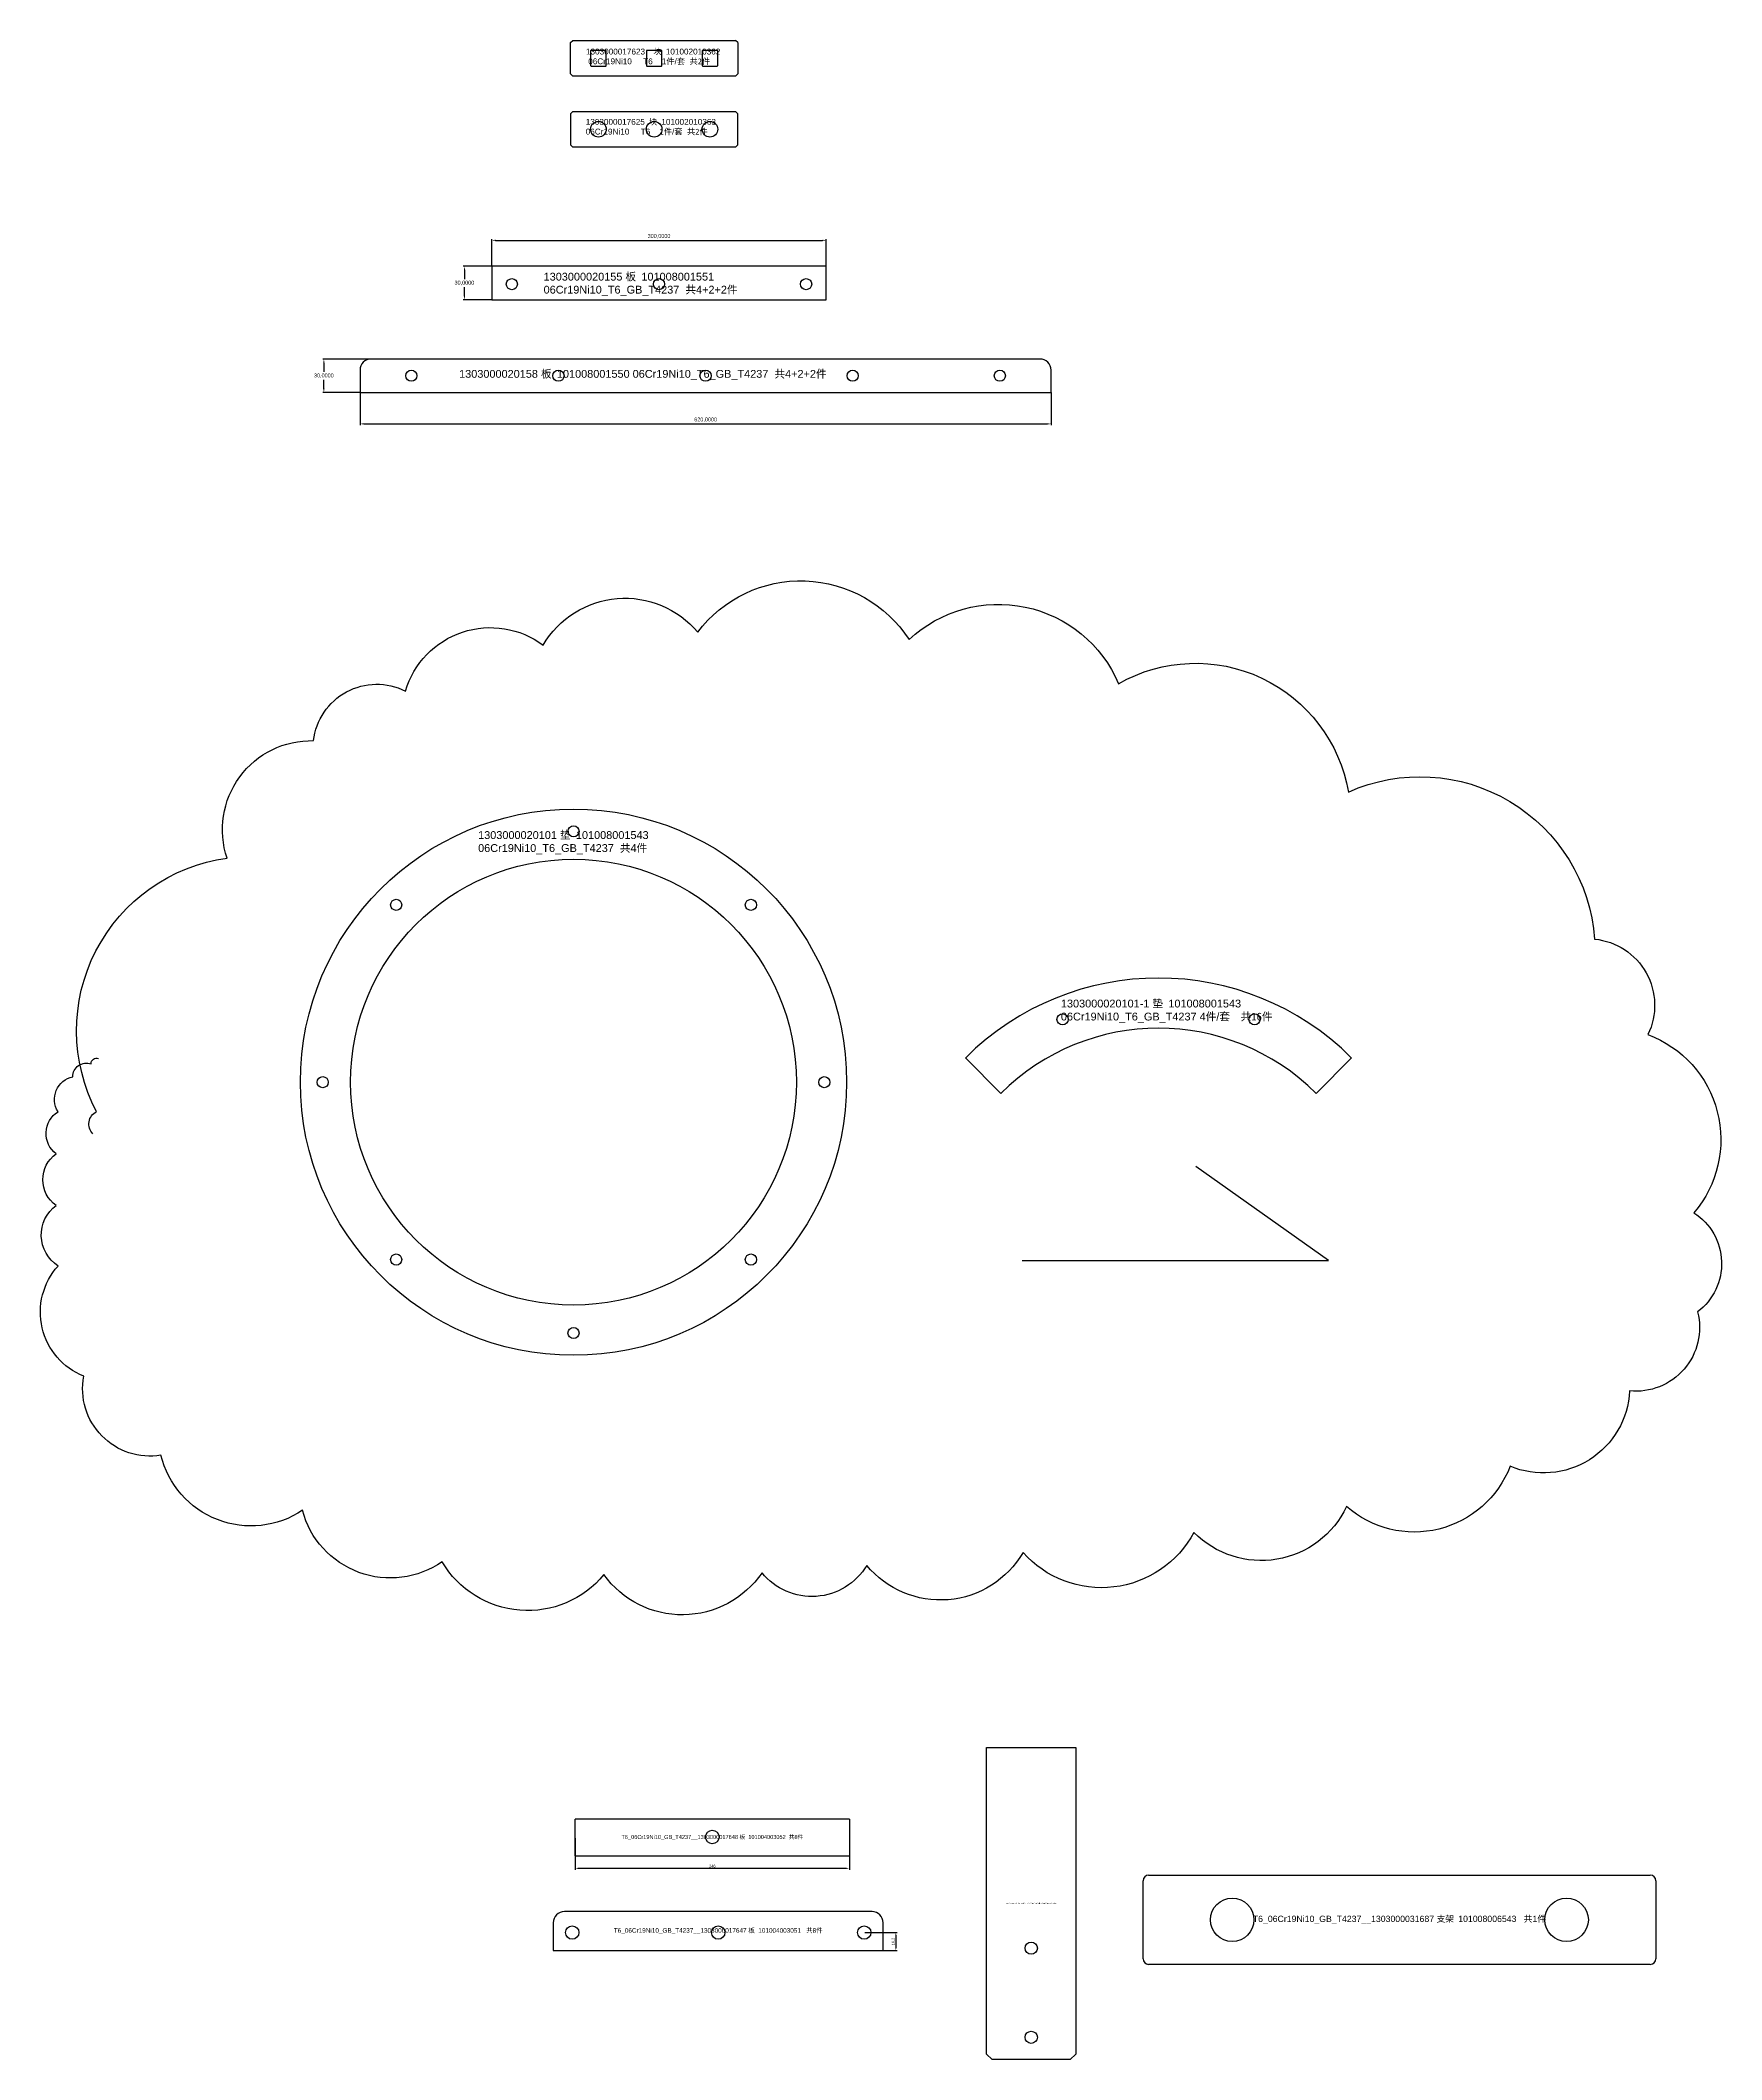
# Model space of a CAD drawing. Extents: x 2078 to 270512, y -53077 to 6402.
# Drawn here: x 51683 to 53191, y 3200 to 5011 of the extents above; entities that cross this region are included whole.
import ezdxf

# ---------------------------------------------------------------- set-up
doc = ezdxf.new("R2010")
doc.units = 0
doc.layers.get('0').update_dxf_attribs({"linetype": 'CONTINUOUS'})
doc.layers.get('DEFPOINTS').update_dxf_attribs({"linetype": 'CONTINUOUS'})
doc.layers.add('S1', color=7, linetype='CONTINUOUS')
doc.layers.add('SLD-0', color=7, linetype='CONTINUOUS')
doc.styles.get("Standard").update_dxf_attribs({"font": 'arial.ttf'})
doc.dimstyles.new('ISO-25', dxfattribs={"dimtxt": 2.5, "dimasz": 2.5, "dimexe": 1.25, "dimexo": 0.625, "dimtad": 1, "dimtxsty": 'STANDARD', "dimcen": 2.5, "dimazin": 3, "dimtfac": 1, "dimtmove": 0, "dimatfit": 3})

# ---------------------------------------------------------------- blocks, each defined once
blk = doc.blocks.new('101002010362___块')
at = {"color": 7, "linetype": 'CONTINUOUS'}
for p, q in [((-1026.3, 4019.1), (-1024.3, 4021.1)), ((-1026.3, 3991.1), (-1026.3, 4019.1)), ((-1024.3, 4021.1), (-878.3, 4021.1)), ((-1008.3, 4011.6), (-1008.3, 3998.6)), ((-994.8, 4012.1), (-1007.8, 4012.1)), ((-994.3, 3998.6), (-994.3, 4011.6)), ((-958.3, 4011.6), (-958.3, 3998.6)), ((-944.8, 4012.1), (-957.8, 4012.1)), ((-944.3, 3998.6), (-944.3, 4011.6)), ((-908.3, 4011.6), (-908.3, 3998.6)), ((-894.8, 4012.1), (-907.8, 4012.1)), ((-894.3, 3998.6), (-894.3, 4011.6)), ((-876.3, 4019.1), (-878.3, 4021.1)), ((-876.3, 4019.1), (-876.3, 3991.1)), ((-1026.3, 3991.1), (-1024.3, 3989.1)), ((-878.3, 3989.1), (-1024.3, 3989.1)), ((-1007.8, 3998.1), (-994.8, 3998.1)), ((-957.8, 3998.1), (-944.8, 3998.1)), ((-907.8, 3998.1), (-894.8, 3998.1)), ((-876.3, 3991.1), (-878.3, 3989.1))]:
    blk.add_line(p, q, dxfattribs=at)
for centre, start, end in [((-1007.8, 4011.6), 90, 180), ((-994.8, 4011.6), 0, 90), ((-957.8, 4011.6), 90, 180), ((-944.8, 4011.6), 0, 90), ((-907.8, 4011.6), 90, 180), ((-894.8, 4011.6), 0, 90), ((-1007.8, 3998.6), 180, 270), ((-994.8, 3998.6), 270, 0), ((-957.8, 3998.6), 180, 270), ((-944.8, 3998.6), 270, 0), ((-907.8, 3998.6), 180, 270), ((-894.8, 3998.6), 270, 0)]:
    blk.add_arc(centre, 0.5, start, end, dxfattribs=at)
at = {"color": 3, "insert": (-1012.5, 4013.7), "char_height": 5.25, "width": 126.21, "attachment_point": 1}
blk.add_mtext('1303000017623{\\fSimSun|b0|i0|c134|p54;  块 }101002010362{\\fSimSun|b0|i0|c134|p54; }   06Cr19Ni10     T6    1{\\fSimSun|b0|i0|c134|p54;件}/{\\fSimSun|b0|i0|c134|p54;套}  {\\fSimSun|b0|i0|c134|p54;共2件}', dxfattribs=at)
blk = doc.blocks.new('101002010363___块')
at = {"color": 7, "linetype": 'CONTINUOUS'}
for p, q in [((-1029, 3945), (-1031, 3943)), ((-1031, 3943), (-1031, 3915)), ((-1029, 3945), (-883, 3945)), ((-883, 3945), (-881, 3943)), ((-881, 3915), (-881, 3943)), ((-1029, 3913), (-1031, 3915)), ((-883, 3913), (-1029, 3913)), ((-881, 3915), (-883, 3913))]:
    blk.add_line(p, q, dxfattribs=at)
for centre in [(-1006, 3929), (-956, 3929), (-906, 3929)]:
    blk.add_circle(centre, 7, dxfattribs=at)
at = {"color": 3, "insert": (-1017.4, 3938.3), "char_height": 5.25, "width": 121.696, "attachment_point": 1}
blk.add_mtext('1303000017625{\\fSimSun|b0|i0|c134|p54; 块 }101002010363   06Cr19Ni10     T6    1{\\fSimSun|b0|i0|c134|p54;件}/{\\fSimSun|b0|i0|c134|p54;套}  {\\fSimSun|b0|i0|c134|p54;共2件}', dxfattribs=at)
blk = doc.blocks.new('1303000020155_板_1010080015')
at = {"color": 7, "linetype": 'CONTINUOUS'}
for p, q in [((-150, 15), (-150, -15)), ((150, 15), (-150, 15)), ((150, -15), (150, 15)), ((-150, -15), (150, -15))]:
    blk.add_line(p, q, dxfattribs=at)
for centre in [(-132, -1), (0, -1), (132, -1)]:
    blk.add_circle(centre, 5, dxfattribs=at)
at = {"color": 3, "insert": (-103.5, 9.2), "char_height": 7, "width": 174.319, "attachment_point": 1}
blk.add_mtext('1303000020155 {\\fSimSun|b0|i0|c134|p2;板 }101008001551 06Cr19Ni10_T6_GB_T4237  {\\fSimSun|b0|i0|c134|p2;共}4+2+2{\\fSimSun|b0|i0|c134|p2;件}', dxfattribs=at)
blk = doc.blocks.new('*D30')
at = {"color": 0}
for p, q in [((52088.1, 4808.5), (52088.1, 4832.8)), ((52091.4, 4831.8), (52384.8, 4831.8)), ((52388.1, 4808.5), (52388.1, 4832.8))]:
    blk.add_line(p, q, dxfattribs=at)
for points in [[(52091.4, 4832.4), (52091.4, 4831.3), (52088.1, 4831.8)], [(52384.8, 4832.4), (52384.8, 4831.3), (52388.1, 4831.8)]]:
    blk.add_solid(points, dxfattribs=at)
at = {"layer": 'DEFPOINTS', "color": 0}
for p in [(52388.1, 4831.8), (52088.1, 4808.5), (52388.1, 4808.5)]:
    blk.add_point(p, dxfattribs=at)
at = {"color": 0, "insert": (52238.1, 4835.4), "char_height": 3.5, "attachment_point": 5}
blk.add_mtext('300,0000', dxfattribs=at)
blk = doc.blocks.new('*D31')
at = {"color": 0}
for p, q in [((52088.1, 4808.5), (52062.5, 4808.5)), ((52063.5, 4805.2), (52063.5, 4797.1)), ((52063.5, 4781.8), (52063.5, 4789.9)), ((52088.1, 4778.5), (52062.5, 4778.5))]:
    blk.add_line(p, q, dxfattribs=at)
for points in [[(52063, 4805.2), (52064.1, 4805.2), (52063.5, 4808.5)], [(52063, 4781.8), (52064.1, 4781.8), (52063.5, 4778.5)]]:
    blk.add_solid(points, dxfattribs=at)
at = {"layer": 'DEFPOINTS', "color": 0}
for p in [(52088.1, 4808.5), (52063.5, 4778.5), (52088.1, 4778.5)]:
    blk.add_point(p, dxfattribs=at)
at = {"color": 0, "insert": (52063.5, 4793.5), "char_height": 3.5, "attachment_point": 5}
blk.add_mtext('30,0000', dxfattribs=at)
blk = doc.blocks.new('1303000020158_板_1010080015')
at = {"color": 7, "linetype": 'CONTINUOUS'}
for p, q in [((-310, 5), (-310, -15)), ((300, 15), (-300, 15)), ((310, -15), (310, 5))]:
    blk.add_line(p, q, dxfattribs=at)
at = {"color": 7}
blk.add_line((-310, -15), (310, -15), dxfattribs=at)
at = {"color": 7, "linetype": 'CONTINUOUS'}
for centre in [(-264, 0), (-132, 0), (0, 0), (132, 0), (264, 0)]:
    blk.add_circle(centre, 5, dxfattribs=at)
for centre, start, end in [((-300, 5), 90, 180), ((300, 5), 0, 90)]:
    blk.add_arc(centre, 10, start, end, dxfattribs=at)
at = {"color": 3, "insert": (-221.1, 5.2), "char_height": 7, "width": 331.004, "attachment_point": 1}
blk.add_mtext('1303000020158 {\\fSimSun|b0|i0|c134|p2;板 }101008001550 06Cr19Ni10_T6_GB_T4237  {\\fSimSun|b0|i0|c134|p2;共}4+2+2{\\fSimSun|b0|i0|c134|p2;件}', dxfattribs=at)
blk = doc.blocks.new('*D32')
at = {"color": 0}
for p, q in [((51995.9, 4725.3), (51936.4, 4725.3)), ((51937.4, 4722), (51937.4, 4713.9)), ((51969.9, 4695.3), (51936.4, 4695.3)), ((51937.4, 4698.6), (51937.4, 4706.7))]:
    blk.add_line(p, q, dxfattribs=at)
for points in [[(51936.9, 4722), (51938, 4722), (51937.4, 4725.3)], [(51936.9, 4698.6), (51938, 4698.6), (51937.4, 4695.3)]]:
    blk.add_solid(points, dxfattribs=at)
at = {"layer": 'DEFPOINTS', "color": 0}
for p in [(51937.4, 4725.3), (51995.9, 4725.3), (51969.9, 4695.3)]:
    blk.add_point(p, dxfattribs=at)
at = {"color": 0, "insert": (51937.4, 4710.3), "char_height": 3.5, "attachment_point": 5}
blk.add_mtext('30,0000', dxfattribs=at)
blk = doc.blocks.new('*D33')
at = {"color": 0}
for p, q in [((51969.9, 4695.3), (51969.9, 4666.1)), ((52589.9, 4695.3), (52589.9, 4666.1)), ((51973.2, 4667.1), (52586.6, 4667.1))]:
    blk.add_line(p, q, dxfattribs=at)
for points in [[(51973.2, 4667.7), (51973.2, 4666.6), (51969.9, 4667.1)], [(52586.6, 4667.7), (52586.6, 4666.6), (52589.9, 4667.1)]]:
    blk.add_solid(points, dxfattribs=at)
at = {"layer": 'DEFPOINTS', "color": 0}
for p in [(51969.9, 4695.3), (52589.9, 4695.3), (52589.9, 4667.1)]:
    blk.add_point(p, dxfattribs=at)
at = {"color": 0, "insert": (52279.9, 4670.8), "char_height": 3.5, "attachment_point": 5}
blk.add_mtext('620,0000', dxfattribs=at)
blk = doc.blocks.new('1303000020101_垫_1010080015')
at = {"color": 7, "linetype": 'CONTINUOUS'}
for centre, radius in [((0, 0), 245), ((0, 225), 5), ((0, 225), 5), ((0, 0), 200), ((-159.1, 159.1), 5), ((-159.1, 159.1), 5), ((159.1, 159.1), 5), ((159.1, 159.1), 5), ((-225, 0), 5), ((-225, 0), 5), ((225, 0), 5), ((225, 0), 5), ((-159.1, -159.1), 5), ((-159.1, -159.1), 5), ((159.1, -159.1), 5), ((159.1, -159.1), 5), ((0, -225), 5), ((0, -225), 5)]:
    blk.add_circle(centre, radius, dxfattribs=at)
at = {"color": 3, "insert": (-85.6, 225.2), "char_height": 7, "width": 176.435, "attachment_point": 1}
blk.add_mtext('1303000020101 {\\fSimSun|b0|i0|c134|p2;垫 }101008001543 06Cr19Ni10_T6_GB_T4237  {\\fSimSun|b0|i0|c134|p2;共}4{\\fSimSun|b0|i0|c134|p2;件}', dxfattribs=at)
blk = doc.blocks.new('1303000020101-1_垫_10100800')
for p, q in [((629.7, 164.8), (661.5, 132.9)), ((976.1, 164.8), (944.3, 132.9))]:
    blk.add_line(p, q)
at = {"color": 7, "linetype": 'CONTINUOUS'}
for centre in [(716.8, 199.4), (889, 199.4)]:
    blk.add_circle(centre, 5, dxfattribs=at)
for radius in [245, 200]:
    blk.add_arc((802.9, -8.5), radius, 45, 135, dxfattribs=at)
at = {"color": 3, "insert": (715.3, 217.1), "char_height": 7, "width": 196.16, "attachment_point": 1}
blk.add_mtext('1303000020101-1 {\\fSimSun|b0|i0|c134|p2;垫 }101008001543 06Cr19Ni10_T6_GB_T4237 4{\\fSimSun|b0|i0|c134|p2;件}/{\\fSimSun|b0|i0|c134|p2;套  共16件}', dxfattribs=at)
blk = doc.blocks.new('1303000017648_板_1010040030')
at = {"layer": 'SLD-0', "linetype": 'CONTINUOUS'}
for p, q in [((123, 16.5), (-123, 16.5)), ((-123, -16.5), (-123, 16.5)), ((123, 16.5), (123, -16.5)), ((-123, -16.5), (123, -16.5))]:
    blk.add_line(p, q, dxfattribs=at)
blk.add_circle((0, 0.5), 6, dxfattribs=at)
at = {"layer": 'S1', "color": 3, "insert": (0, 0), "char_height": 3.6, "attachment_point": 5}
blk.add_mtext('T6_06Cr19Ni10_GB_T4237__1303000017648 {\\fSimSun|b0|i0|c134|p2;板 }101004003052  {\\fSimSun|b0|i0|c134|p2;共}8{\\fSimSun|b0|i0|c134|p2;件}', dxfattribs=at)
blk = doc.blocks.new('1303000017647_板_1010040030')
at = {"color": 7, "linetype": 'CONTINUOUS'}
for p, q in [((-148, 7.5), (-148, -17.5)), ((138, 17.5), (-138, 17.5)), ((148, -17.5), (148, 7.5)), ((-148, -17.5), (148, -17.5))]:
    blk.add_line(p, q, dxfattribs=at)
for centre in [(-131, -1.3), (0, -1.3), (131, -1.3)]:
    blk.add_circle(centre, 6, dxfattribs=at)
for centre, start, end in [((-138, 7.5), 90, 180), ((138, 7.5), 0, 90)]:
    blk.add_arc(centre, 10, start, end, dxfattribs=at)
at = {"layer": 'S1', "color": 3, "insert": (0, 0), "char_height": 4.1, "attachment_point": 5}
blk.add_mtext('T6_06Cr19Ni10_GB_T4237__1303000017647 {\\fSimSun|b0|i0|c134|p2;板 }101004003051   {\\fSimSun|b0|i0|c134|p2;共}8{\\fSimSun|b0|i0|c134|p2;件}', dxfattribs=at)
blk = doc.blocks.new('*D91')
at = {"color": 0}
for p, q in [((52419.7, 3297.6), (52451.8, 3297.6)), ((52422.8, 3313.8), (52451.8, 3313.8)), ((52450.6, 3311.3), (52450.6, 3300.1))]:
    blk.add_line(p, q, dxfattribs=at)
for points in [[(52450.1, 3311.3), (52451, 3311.3), (52450.6, 3313.8)], [(52450.1, 3300.1), (52451, 3300.1), (52450.6, 3297.6)]]:
    blk.add_solid(points, dxfattribs=at)
at = {"layer": 'DEFPOINTS', "color": 0}
for p in [(52419.1, 3297.6), (52422.2, 3313.8), (52450.6, 3297.6)]:
    blk.add_point(p, dxfattribs=at)
at = {"color": 0, "insert": (52448.4, 3305.7), "char_height": 2.5, "attachment_point": 5, "rotation": 90}
blk.add_mtext('16,2', dxfattribs=at)
blk = doc.blocks.new('*D92')
at = {"color": 0}
for p, q in [((52162.9, 3398.4), (52162.9, 3370.1)), ((52408.9, 3398.4), (52408.9, 3370.1)), ((52165.4, 3371.4), (52406.4, 3371.4))]:
    blk.add_line(p, q, dxfattribs=at)
for points in [[(52165.4, 3371.8), (52165.4, 3371), (52162.9, 3371.4)], [(52406.4, 3371.8), (52406.4, 3371), (52408.9, 3371.4)]]:
    blk.add_solid(points, dxfattribs=at)
at = {"layer": 'DEFPOINTS', "color": 0}
for p in [(52162.9, 3399), (52408.9, 3399), (52408.9, 3371.4)]:
    blk.add_point(p, dxfattribs=at)
at = {"color": 0, "insert": (52285.9, 3373.3), "char_height": 2.5, "attachment_point": 5}
blk.add_mtext('246', dxfattribs=at)
blk = doc.blocks.new('1303000031688_板_1010080065')
at = {"color": 7, "linetype": 'CONTINUOUS'}
for p, q in [((-40, -135), (-40, 140)), ((-40, 140), (40, 140)), ((40, 140), (40, -135)), ((-40, -135), (-35, -140)), ((35, -140), (-35, -140)), ((35, -140), (40, -135))]:
    blk.add_line(p, q, dxfattribs=at)
for centre in [(0, -40), (0, -120)]:
    blk.add_circle(centre, 5.5, dxfattribs=at)
at = {"layer": 'S1', "color": 3, "insert": (0, 0), "char_height": 1, "attachment_point": 5}
blk.add_mtext('T6_06Cr19Ni10_GB_T4237__1303000031688 {\\fSimSun|b0|i0|c134|p2;板 }101008006540  {\\fSimSun|b0|i0|c134|p2;共}2{\\fSimSun|b0|i0|c134|p2;件}', dxfattribs=at)
blk = doc.blocks.new('1303000031687_支架_101008006')
at = {"color": 7, "linetype": 'CONTINUOUS'}
for p, q in [((-225, 40), (225, 40)), ((-230, -35), (-230, 35)), ((230, 35), (230, -35)), ((225, -40), (-225, -40))]:
    blk.add_line(p, q, dxfattribs=at)
for centre in [(-150, 0), (150, 0)]:
    blk.add_circle(centre, 19.5, dxfattribs=at)
for centre, start, end in [((-225, 35), 90, 180), ((225, 35), 0, 90), ((-225, -35), 180, 270), ((225, -35), 270, 0)]:
    blk.add_arc(centre, 5, start, end, dxfattribs=at)
at = {"layer": 'S1', "color": 3, "insert": (0, 0), "char_height": 5.6, "attachment_point": 5}
blk.add_mtext('T6_06Cr19Ni10_GB_T4237__1303000031687 {\\fSimSun|b0|i0|c134|p2;支架 }101008006543   {\\fSimSun|b0|i0|c134|p2;共}1{\\fSimSun|b0|i0|c134|p2;件}', dxfattribs=at)

msp = doc.modelspace()

# ---------------------------------------------------------------- linework, layer by layer
at = {"color": 1}
for p, q in [((52838.808, 3916.6791), (52719.79735, 4000.8732)), ((52564.02635, 3916.6791), (52838.808, 3916.6791))]:
    msp.add_line(p, q, dxfattribs=at)
msp.add_lwpolyline([(51730.24199, 4030.34396, -0.52056705), (51733.54003, 4050.11881, -0.52056705), (51733.54003, 4050.11881, -0.52056705), (51850.62012, 4277.52962, -0.52056705), (51850.62012, 4277.52962, -0.52056705), (51928.12385, 4382.99551, -0.52056705), (51928.12385, 4382.99551, -0.52056705), (52010.57462, 4427.48893, -0.52056705), (52010.57462, 4427.48893, -0.52056705), (52134.25077, 4468.68654, -0.52056705), (52134.25077, 4468.68654, -0.52056705), (52272.76807, 4480.22187, -0.52056705), (52272.76807, 4480.22187, -0.52056705), (52462.40484, 4473.63025, -0.52056705), (52462.40484, 4473.63025, -0.52056705), (52650.39261, 4434.08054, -0.52056705), (52650.39261, 4434.08054, -0.52056705), (52856.51953, 4336.85418, -0.52056705), (52856.51953, 4336.85418, -0.52056705), (53077.4876, 4205.02182, -0.52056705), (53077.4876, 4205.02182, -0.52056705), (53125.30905, 4119.3308, -0.52056705), (53125.30905, 4119.3308, -0.52056705), (53166.53443, 3959.48407, -0.52056705), (53166.53443, 3959.48407, -0.52056705), (53169.83246, 3870.49722, -0.52056705), (53169.83246, 3870.49722, -0.52056705), (53108.81889, 3799.63734, -0.52056705), (53108.81889, 3799.63734, -0.52056705), (53001.63289, 3732.07325, -0.52056705), (53001.63289, 3732.07325, -0.52056705), (52854.87052, 3695.81935, -0.52056705), (52854.87052, 3695.81935, -0.52056705), (52718.00224, 3672.74869, -0.52056705), (52718.00224, 3672.74869, -0.52056705), (52564.64381, 3654.62174, -0.52056705), (52564.64381, 3654.62174, -0.52056705), (52424.4775, 3643.08641, -0.52056705), (52424.4775, 3643.08641, -0.52056705), (52330.48361, 3636.49479, -0.52056705), (52330.48361, 3636.49479, -0.52056705), (52188.66829, 3634.84689, -0.52056705), (52188.66829, 3634.84689, -0.52056705), (52043.55493, 3646.38222, -0.52056705), (52043.55493, 3646.38222, -0.52056705), (51918.22976, 3692.52355, -0.52056705), (51918.22976, 3692.52355, -0.52056705), (51791.25556, 3741.96068, -0.52056705), (51791.25556, 3741.96068, -0.52056705), (51721.99692, 3812.82057, -0.52056705), (51721.99692, 3812.82057, -0.52056705), (51698.9107, 3911.69483, -0.52056705), (51698.9107, 3911.69483, -0.52056705), (51697.26169, 3966.07568, -0.52056705), (51697.26169, 3966.07568, -0.52056705), (51697.26169, 4012.21701, -0.52056705), (51697.26169, 4012.21701, -0.52056705), (51698.9107, 4050.11881, -0.52056705), (51698.9107, 4050.11881, -0.52056705), (51712.10282, 4081.42899, -0.52056705), (51712.10282, 4081.42899, -0.52056705), (51728.59298, 4092.96433, -0.52056705), (51728.59298, 4092.96433, -0.52056705), (51735.18905, 4097.90804, -0.52056705), (51735.18905, 4097.90804)], format="xyb", dxfattribs=at)

# ---------------------------------------------------------------- block references
for name, p in [('101002010362___块', (53185.05921, 990.06298)), ('101002010363___块', (53189.74528, 1002.41631)), ('1303000020155_板_1010080015', (52238.05382, 4793.50611)), ('1303000020158_板_1010080015', (52279.85256, 4710.3209)), ('1303000020101_垫_1010080015', (52161.39875, 4076.58819)), ('1303000020101-1_垫_10100800', (51883.3263, 3933.53491)), ('1303000031688_板_1010080065', (52572.02745, 3339.76603)), ('1303000017648_板_1010040030', (52285.90516, 3398.98427)), ('1303000031687_支架_101008006', (52902.32771, 3325.23138)), ('1303000017647_板_1010040030', (52291.19211, 3315.072))]:
    msp.add_blockref(name, p)

# ---------------------------------------------------------------- dimensions: what is measured, and where the dimension line sits
for base, p1, p2, picture, middle in [((52388.05382, 4831.80124), (52088.05382, 4808.50611), (52388.05382, 4808.50611), '*D30', (52238.05382, 4835.42859)), ((52589.85256, 4667.13002), (51969.85256, 4695.3209), (52589.85256, 4695.3209), '*D33', (52279.85256, 4670.75736))]:
    dim = msp.add_linear_dim(base=base, p1=p1, p2=p2, dimstyle='ISO-25', override={"dimtxt": 3.5, "dimasz": 3.302, "dimexe": 1, "dimexo": 0, "dimgap": 1.524, "dimtih": 1, "dimtoh": 1, "dimdec": 4, "dimzin": 0, "dimtdec": 4, "dimtmove": 0}, dxfattribs=at)
    dim.commit()
    dim.dimension.update_dxf_attribs({"geometry": picture, "text_midpoint": middle})
for base, p1, p2, picture, middle in [((52063.50845, 4778.50611), (52088.05382, 4808.50611), (52088.05382, 4778.50611), '*D31', (52063.50845, 4793.50611)), ((51937.44013, 4725.3209), (51969.85256, 4695.3209), (51995.94783, 4725.3209), '*D32', (51937.44013, 4710.3209))]:
    dim = msp.add_linear_dim(base=base, p1=p1, p2=p2, angle=90, dimstyle='ISO-25', override={"dimtxt": 3.5, "dimasz": 3.302, "dimexe": 1, "dimexo": 0, "dimgap": 1.524, "dimtih": 1, "dimtoh": 1, "dimdec": 4, "dimzin": 0, "dimtdec": 4, "dimtmove": 0}, dxfattribs=at)
    dim.commit()
    dim.dimension.update_dxf_attribs({"geometry": picture, "text_midpoint": middle})
at = {"color": 2}
dim = msp.add_linear_dim(base=(52408.90516, 3371.3785), p1=(52162.90516, 3398.98427), p2=(52408.90516, 3398.98427), dimstyle='ISO-25', dxfattribs=at)
dim.commit()
dim.dimension.update_dxf_attribs({"geometry": '*D92', "text_midpoint": (52285.90516, 3373.27994)})
dim = msp.add_linear_dim(base=(52450.55797, 3297.572), p1=(52422.19211, 3313.772), p2=(52419.08349, 3297.572), angle=90, dimstyle='ISO-25', dxfattribs=at)
dim.commit()
dim.dimension.update_dxf_attribs({"geometry": '*D91', "text_midpoint": (52448.43059, 3305.672)})

doc.saveas('drawing.dxf')
